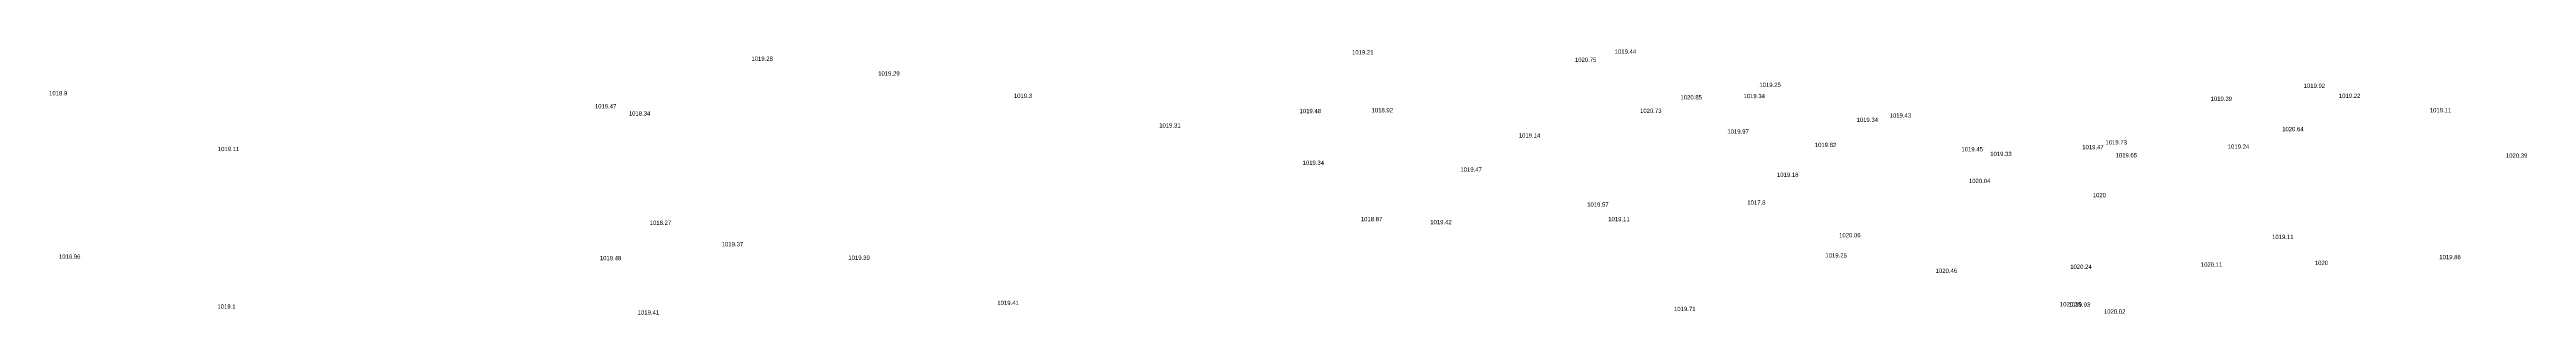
# Model space of a CAD drawing. Header units: inches. Extents: x 628884 to 629912, y 4519174 to 4520145.
# Drawn here: x 629164.7 to 629279.9, y 4519494.9 to 4519507.3 of the extents above; entities that cross this region are included whole.
import ezdxf

# ---------------------------------------------------------------- set-up
doc = ezdxf.new("R2010")
doc.units = ezdxf.units.IN
doc.header["$MEASUREMENT"] = 0

msp = doc.modelspace()

# ---------------------------------------------------------------- texts
for s, p in [('1019.21', (629225.25, 4519507.06, 1019.21)), ('1019.44', (629237.47, 4519507.09, 1019.44)), ('1019.28', (629197.31, 4519506.76, 1019.28)), ('1019.29', (629203.21, 4519506.07, 1019.29)), ('1020.75', (629235.62, 4519506.71, 1020.75)), ('1018.9', (629164.64, 4519505.15, 1018.9)), ('1019.3', (629209.52, 4519505.03, 1019.3)), ('1020.85', (629240.53, 4519504.96, 1020.85)), ('1019.34', (629243.46, 4519505.02, 1019.34)), ('1019.25', (629244.2, 4519505.54, 1019.25)), ('1019.39', (629265.19, 4519504.89, 1019.39)), ('1019.92', (629269.52, 4519505.5, 1019.92)), ('1019.22', (629271.16, 4519505.03, 1019.22)), ('1019.47', (629190.03, 4519504.54, 1019.47)), ('1018.34', (629191.61, 4519504.21, 1018.34)), ('1019.31', (629216.28, 4519503.65, 1019.31)), ('1019.48', (629222.81, 4519504.32, 1019.48)), ('1018.92', (629226.16, 4519504.36, 1018.92)), ('1020.73', (629238.65, 4519504.33, 1020.73)), ('1019.34', (629248.72, 4519503.91, 1019.34)), ('1019.43', (629250.26, 4519504.11, 1019.43)), ('1019.11', (629275.39, 4519504.36, 1019.11)), ('1019.11', (629172.49, 4519502.55, 1019.11)), ('1019.14', (629233.01, 4519503.18, 1019.14)), ('1019.97', (629242.71, 4519503.36, 1019.97)), ('1019.82', (629246.78, 4519502.74, 1019.82)), ('1019.45', (629253.6, 4519502.54, 1019.45)), ('1019.47', (629259.22, 4519502.64, 1019.47)), ('1019.73', (629260.3, 4519502.86, 1019.73)), ('1019.24', (629265.99, 4519502.66, 1019.24)), ('1020.64', (629268.52, 4519503.48, 1020.64)), ('1019.34', (629222.95, 4519501.91, 1019.34)), ('1019.47', (629230.29, 4519501.59, 1019.47)), ('1019.18', (629245.02, 4519501.35, 1019.18)), ('1019.33', (629254.94, 4519502.32, 1019.33)), ('1019.65', (629260.77, 4519502.26, 1019.65)), ('1020.39', (629278.93, 4519502.24, 1020.39)), ('1020.04', (629253.95, 4519501.06, 1020.04)), ('1020', (629259.71, 4519500.4, 1020)), ('1018.27', (629192.58, 4519499.11, 1018.27)), ('1018.87', (629225.66, 4519499.28, 1018.87)), ('1019.42', (629228.89, 4519499.14, 1019.42)), ('1019.57', (629236.19, 4519499.96, 1019.57)), ('1019.11', (629237.17, 4519499.28, 1019.11)), ('1017.8', (629243.64, 4519500.05, 1017.8)), ('1019.37', (629195.93, 4519498.11, 1019.37)), ('1020.06', (629247.91, 4519498.53, 1020.06)), ('1019.11', (629268.05, 4519498.45, 1019.11)), ('1018.96', (629165.1, 4519497.53, 1018.96)), ('1019.48', (629190.26, 4519497.46, 1019.48)), ('1019.39', (629201.82, 4519497.48, 1019.39)), ('1019.25', (629247.27, 4519497.59, 1019.25)), ('1020.46', (629252.4, 4519496.87, 1020.46)), ('1020.24', (629258.66, 4519497.06, 1020.24)), ('1020.11', (629264.74, 4519497.16, 1020.11)), ('1020', (629270.04, 4519497.24, 1020)), ('1019.86', (629275.83, 4519497.51, 1019.86)), ('1019.1', (629172.47, 4519495.2, 1019.1)), ('1019.41', (629192.02, 4519494.93, 1019.41)), ('1019.41', (629208.75, 4519495.37, 1019.41)), ('1019.71', (629240.23, 4519495.09, 1019.71)), ('1020.35', (629258.18, 4519495.31, 1020.35)), ('1019.93', (629258.59, 4519495.29, 1019.93)), ('1020.02', (629260.23, 4519494.97, 1020.02))]:
    msp.add_text(s, height=0.2).set_placement(p)

doc.saveas('drawing.dxf')
